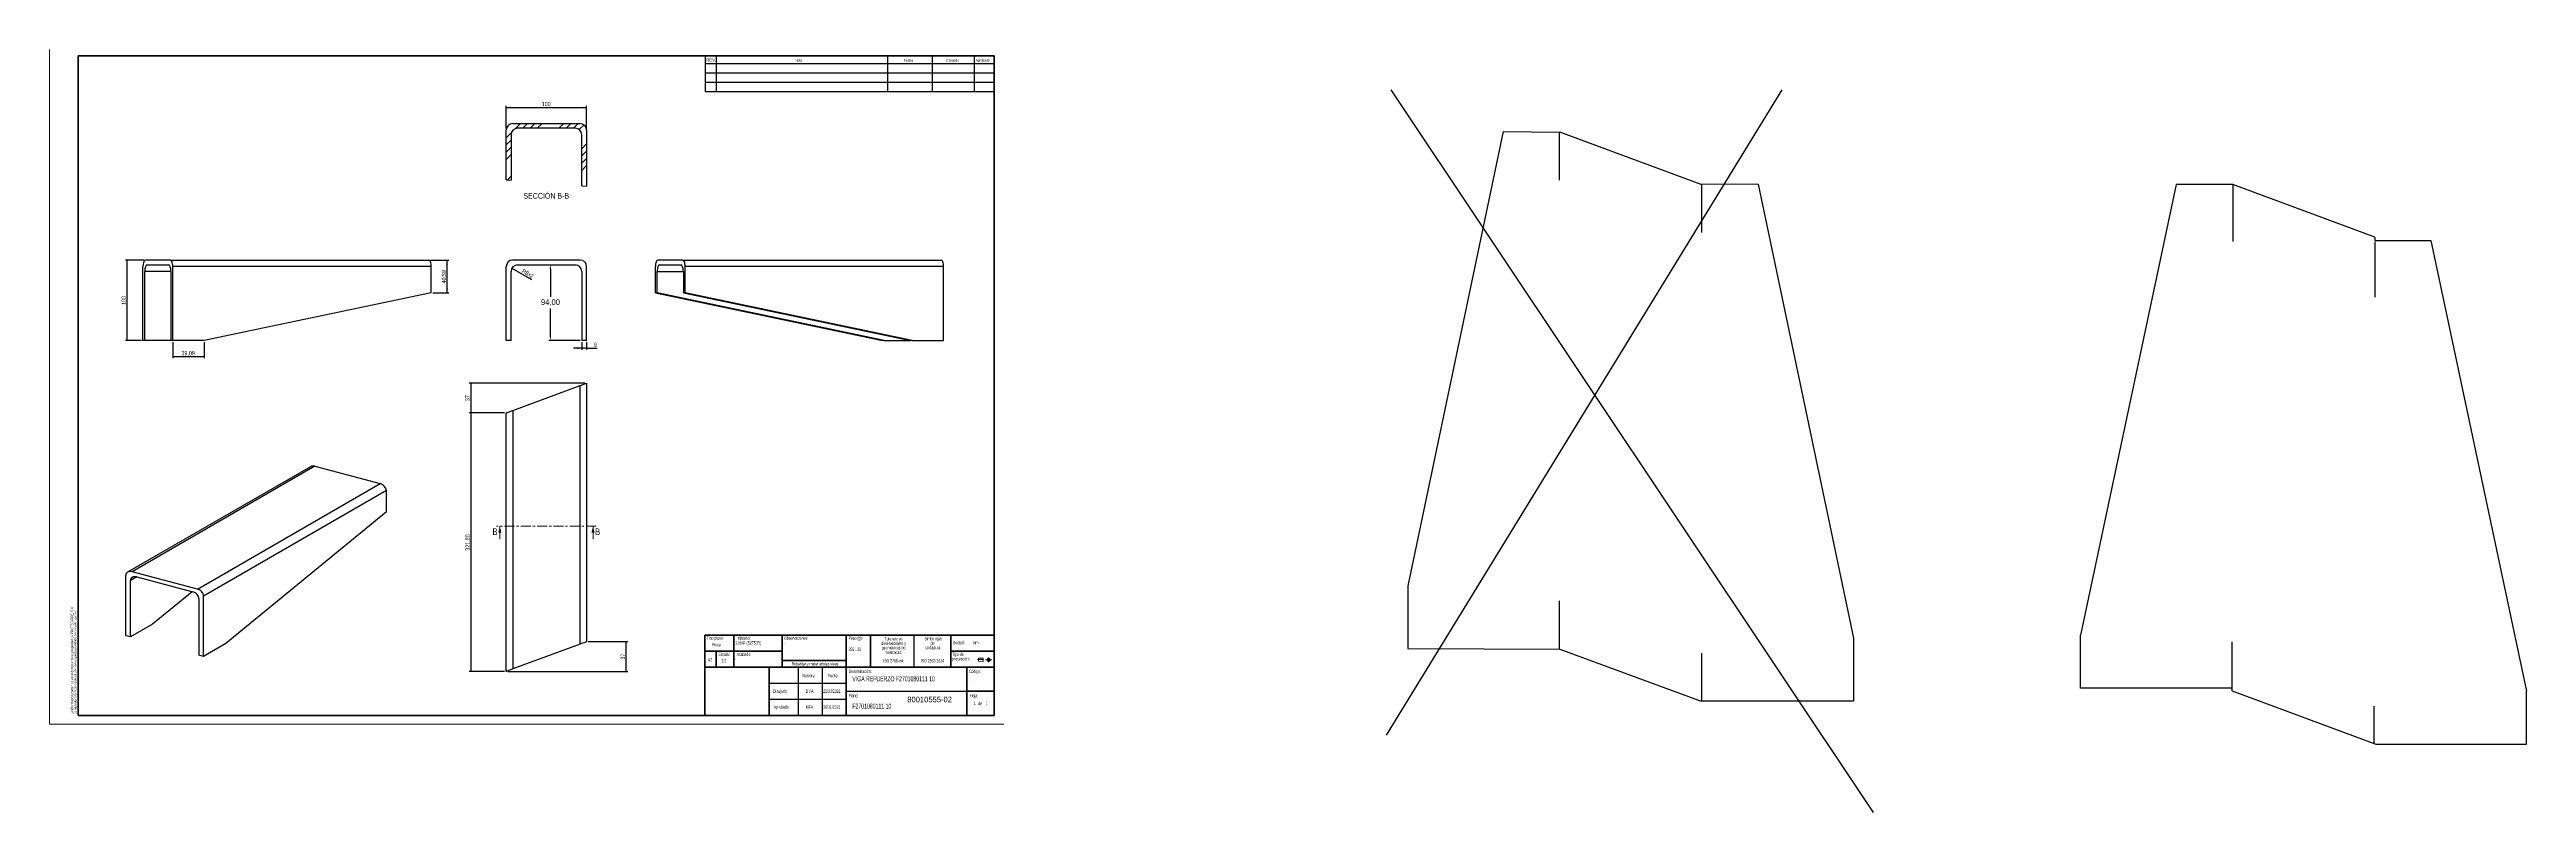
# Model space of a CAD drawing. Header units: millimetres. Extents: x 0 to 1542, y -55 to 420.
import ezdxf

# ---------------------------------------------------------------- set-up
doc = ezdxf.new("R2010")
doc.units = ezdxf.units.MM
doc.header["$PDSIZE"] = -1
doc.linetypes.add('CENTER', pattern=[10.16, 6.35, -1.27, 1.27, -1.27])
doc.linetypes.add('CENTERX2', pattern=[20.32, 12.7, -2.54, 2.54, -2.54])
for name, color, linetype in [('FORMATO', 7, 'Continuous'), ('MARCADO', 6, 'Continuous'), ('SLD-0', 179, 'Continuous')]:
    doc.layers.add(name, color=color, linetype=linetype)
doc.styles.add('SLDTEXTSTYLE0', font='TXT', dxfattribs={"width": 0.75})
doc.styles.add('SLDTEXTSTYLE1', font='TXT', dxfattribs={"width": 0.605})
doc.dimstyles.new('ISO-25', dxfattribs={"dimtxt": 2.5, "dimasz": 2.5, "dimexe": 1.25, "dimexo": 0.625, "dimtad": 1, "dimtxsty": 'Standard', "dimcen": 2.5, "dimadec": 0, "dimazin": 0, "dimtfac": 1, "dimtmove": 0, "dimatfit": 3, "dimfxl": 1, "dimarcsym": 0})
doc.dimstyles.new('SLDDIMSTYLE0', dxfattribs={"dimtxt": 2.645833, "dimasz": 2.645833, "dimexe": 0, "dimexo": 0.0625, "dimgap": 0.661458, "dimtad": 1, "dimlfac": 2, "dimrnd": 1e-09, "dimzin": 12, "dimdsep": 46, "dimtxsty": 'SLDTEXTSTYLE0', "dimsah": 1, "dimcen": 0.09, "dimadec": 0, "dimazin": 3, "dimtfac": 1, "dimtmove": 0, "dimatfit": 0, "dimfxl": 1, "dimfrac": 2, "dimtolj": 1, "dimtzin": 12, "dimarcsym": 0})
doc.dimstyles.new('SLDDIMSTYLE1', dxfattribs={"dimtxt": 2.645833, "dimasz": 2.645833, "dimexe": 0, "dimexo": 0.0625, "dimgap": 0.661458, "dimtad": 1, "dimlfac": 2, "dimrnd": 1e-09, "dimzin": 12, "dimdsep": 46, "dimtxsty": 'SLDTEXTSTYLE0', "dimsah": 1, "dimcen": 0, "dimadec": 0, "dimazin": 3, "dimtfac": 1, "dimtofl": 0, "dimtmove": 1, "dimatfit": 3, "dimfxl": 1, "dimfrac": 2, "dimtolj": 1, "dimtzin": 12, "dimarcsym": 0})
doc.dimstyles.new('SLDDIMSTYLE2', dxfattribs={"dimtxt": 2.645833, "dimasz": 2.645833, "dimexe": 0, "dimexo": 0.0625, "dimgap": 0.661458, "dimtad": 1, "dimlfac": 2, "dimrnd": 1e-09, "dimzin": 12, "dimdsep": 46, "dimtxsty": 'SLDTEXTSTYLE0', "dimsah": 1, "dimcen": 0.09, "dimadec": 0, "dimazin": 3, "dimtfac": 1, "dimtofl": 0, "dimtmove": 0, "dimatfit": 3, "dimfxl": 1, "dimfrac": 2, "dimtolj": 1, "dimtzin": 12, "dimarcsym": 0})

# ---------------------------------------------------------------- blocks, each defined once
blk = doc.blocks.new('Bloque3')
at = {"color": 7, "linetype": 'CENTERX2', "lineweight": 18}
for p, q in [((397.9, 130.1), (394.8, 130.1)), ((398.9, 130), (402.2, 130)), ((400.5, 128.8), (400.5, 131.2))]:
    blk.add_line(p, q, dxfattribs=at)
at = {"color": 7, "linetype": 'Continuous', "lineweight": 18}
for p, q in [((397.7, 130.9), (395.2, 130.8)), ((395.2, 130.8), (395.2, 129.3)), ((397.7, 129.2), (395.2, 129.3)), ((397.7, 130.9), (397.7, 129.2))]:
    blk.add_line(p, q, dxfattribs=at)
for radius in [0.892, 0.713]:
    blk.add_circle((400.5, 130), radius, dxfattribs=at)
blk = doc.blocks.new('SW_NOTE_0')
at = {"layer": 'FORMATO', "color": 0, "char_height": 1.5, "attachment_point": 1, "rotation": 90, "style": 'SLDTEXTSTYLE0'}
for s, insert in [('La información contenida en el documento es propiedad de PROTEC-FIRE, S.A.', (-1.9, 0)), ('La reproducción total o parcial a terceros queda prohibida sin su autorización.', (0.1, 0))]:
    blk.add_mtext(s, dxfattribs=dict(at, insert=insert))
blk = doc.blocks.new('SW_NOTE_0_1')
at = {"layer": 'SLD-0', "color": 0, "char_height": 2.12, "attachment_point": 2, "style": 'SLDTEXTSTYLE1'}
for s, insert in [('Simbologia', (7.1, 2.7)), ('de', (6.8, -0.1)), ('soldadura:', (7.1, -2.9))]:
    blk.add_mtext(s, dxfattribs=dict(at, insert=insert))
blk = doc.blocks.new('SW_NOTE_0_2')
at = {"layer": 'SLD-0', "color": 0, "attachment_point": 1, "style": 'SLDTEXTSTYLE1'}
for s, insert, char_height in [('Tipo de', (0, 2.7), 2.12), ('proyección:', (0, -0.1), 2.117)]:
    blk.add_mtext(s, dxfattribs=dict(at, insert=insert, char_height=char_height))
blk = doc.blocks.new('SW_NOTE_0_3')
at = {"layer": 'SLD-0', "color": 0, "attachment_point": 2, "style": 'SLDTEXTSTYLE1'}
for s, insert, char_height in [('dimensionales y', (7.5, -0.1), 2.117), ('Tolerancias', (7.4, 2.7), 2.117), ('geométricas no', (7.5, -2.9), 2.117), ('mostradas:', (7.4, -5.7), 2.12)]:
    blk.add_mtext(s, dxfattribs=dict(at, insert=insert, char_height=char_height))
blk = doc.blocks.new('_D')
at = {"layer": 'FORMATO', "color": 7, "transparency": 16777216}
for p, q in [((331.3, 234), (326.2, 234)), ((331.3, 237.9), (331.3, 233)), ((334.3, 234), (331.3, 234)), ((334.3, 237.9), (334.3, 233)), ((334.3, 234), (340.9, 234))]:
    blk.add_line(p, q, dxfattribs=at)
for points in [[(331.3, 234), (328.6, 234.5), (328.6, 233.6)], [(334.3, 234), (336.9, 233.6), (336.9, 234.5)]]:
    blk.add_solid(points, dxfattribs=at)
at = {"layer": 'FORMATO', "color": 7, "transparency": 16777216, "insert": (338.9, 237.5), "char_height": 2.65, "attachment_point": 1, "style": 'SLDTEXTSTYLE0'}
blk.add_mtext('6', dxfattribs=at)
blk = doc.blocks.new('_D_1')
at = {"layer": 'FORMATO', "color": 7, "transparency": 16777216}
blk.add_line((287.8, 283.9), (300, 276.8), dxfattribs=at)
blk.add_solid([(287.8, 283.9), (289.9, 282.2), (290.3, 282.9)], dxfattribs=at)
at = {"layer": 'FORMATO', "color": 7, "transparency": 16777216, "char_height": 2.65, "attachment_point": 1, "rotation": 330, "style": 'SLDTEXTSTYLE0'}
for s, insert in [('R8', (295, 283.6)), ('x2', (298.6, 281.5))]:
    blk.add_mtext(s, dxfattribs=dict(at, insert=insert))
blk = doc.blocks.new('_D_2')
at = {"layer": 'FORMATO', "color": 7, "transparency": 16777216}
for p, q in [((283.3, 193.8), (261.3, 193.8)), ((262.3, 193.8), (262.3, 32.9)), ((283.3, 32.9), (261.3, 32.9))]:
    blk.add_line(p, q, dxfattribs=at)
for points in [[(262.3, 193.8), (261.9, 191.1), (262.7, 191.1)], [(262.3, 32.9), (262.7, 35.5), (261.9, 35.5)]]:
    blk.add_solid(points, dxfattribs=at)
at = {"layer": 'FORMATO', "color": 7, "transparency": 16777216, "insert": (258.9, 108), "char_height": 2.65, "attachment_point": 1, "rotation": 90, "style": 'SLDTEXTSTYLE0'}
blk.add_mtext('321,80', dxfattribs=at)
blk = doc.blocks.new('_D_3')
at = {"layer": 'FORMATO', "color": 7, "transparency": 16777216}
for p, q in [((335.3, 51.4), (359.9, 51.4)), ((358.9, 32.9), (358.9, 51.4)), ((285.3, 32.9), (359.9, 32.9))]:
    blk.add_line(p, q, dxfattribs=at)
for points in [[(358.9, 51.4), (358.5, 48.7), (359.3, 48.7)], [(358.9, 32.9), (359.3, 35.5), (358.5, 35.5)]]:
    blk.add_solid(points, dxfattribs=at)
at = {"layer": 'FORMATO', "color": 7, "transparency": 16777216, "insert": (355.5, 40.2), "char_height": 2.65, "attachment_point": 1, "rotation": 90, "style": 'SLDTEXTSTYLE0'}
blk.add_mtext('37', dxfattribs=at)
blk = doc.blocks.new('_D_4')
at = {"layer": 'FORMATO', "color": 7, "transparency": 16777216}
for p, q in [((333.3, 212.3), (261.3, 212.3)), ((262.3, 212.3), (262.3, 193.8)), ((283.3, 193.8), (261.3, 193.8))]:
    blk.add_line(p, q, dxfattribs=at)
for points in [[(262.3, 212.3), (261.9, 209.6), (262.7, 209.6)], [(262.3, 193.8), (262.7, 196.4), (261.9, 196.4)]]:
    blk.add_solid(points, dxfattribs=at)
at = {"layer": 'FORMATO', "color": 7, "transparency": 16777216, "insert": (258.9, 201.1), "char_height": 2.65, "attachment_point": 1, "rotation": 90, "style": 'SLDTEXTSTYLE0'}
blk.add_mtext('37', dxfattribs=at)
blk = doc.blocks.new('_D_5')
at = {"layer": 'FORMATO', "color": 7, "transparency": 16777216}
for p, q in [((58.7, 288.9), (47.2, 288.9)), ((48.2, 288.9), (48.2, 238.9)), ((57.2, 238.9), (47.2, 238.9))]:
    blk.add_line(p, q, dxfattribs=at)
for points in [[(48.2, 288.9), (47.8, 286.3), (48.6, 286.3)], [(48.2, 238.9), (48.6, 241.6), (47.8, 241.6)]]:
    blk.add_solid(points, dxfattribs=at)
at = {"layer": 'FORMATO', "color": 7, "transparency": 16777216, "insert": (44.8, 261), "char_height": 2.65, "attachment_point": 1, "rotation": 90, "style": 'SLDTEXTSTYLE0'}
blk.add_mtext('100', dxfattribs=at)
blk = doc.blocks.new('_D_6')
at = {"layer": 'FORMATO', "color": 7, "transparency": 16777216}
for p, q in [((237.1, 288.9), (248.6, 288.9)), ((247.6, 268.6), (247.6, 288.9)), ((238.6, 268.6), (248.6, 268.6))]:
    blk.add_line(p, q, dxfattribs=at)
for points in [[(247.6, 288.9), (247.2, 286.3), (248, 286.3)], [(247.6, 268.6), (248, 271.3), (247.2, 271.3)]]:
    blk.add_solid(points, dxfattribs=at)
at = {"layer": 'FORMATO', "color": 7, "transparency": 16777216, "insert": (244.2, 274.4), "char_height": 2.65, "attachment_point": 1, "rotation": 90, "style": 'SLDTEXTSTYLE0'}
blk.add_mtext('40,59', dxfattribs=at)
blk = doc.blocks.new('_D_7')
at = {"layer": 'FORMATO', "color": 7, "transparency": 16777216}
for p, q in [((76.7, 237.9), (76.7, 227.9)), ((96.2, 237.9), (96.2, 227.9)), ((76.7, 228.9), (96.2, 228.9))]:
    blk.add_line(p, q, dxfattribs=at)
for points in [[(76.7, 228.9), (79.3, 228.5), (79.3, 229.3)], [(96.2, 228.9), (93.6, 229.3), (93.6, 228.5)]]:
    blk.add_solid(points, dxfattribs=at)
at = {"layer": 'FORMATO', "color": 7, "transparency": 16777216, "insert": (82.1, 232.3), "char_height": 2.65, "attachment_point": 1, "style": 'SLDTEXTSTYLE0'}
blk.add_mtext('39,09', dxfattribs=at)
blk = doc.blocks.new('_D_8')
at = {"layer": 'FORMATO', "color": 7, "transparency": 16777216}
for p, q in [((284.3, 370.9), (284.3, 384.9)), ((284.3, 383.9), (334.3, 383.9)), ((334.3, 370.9), (334.3, 384.9))]:
    blk.add_line(p, q, dxfattribs=at)
for points in [[(284.3, 383.9), (286.9, 383.5), (286.9, 384.4)], [(334.3, 383.9), (331.6, 384.4), (331.6, 383.5)]]:
    blk.add_solid(points, dxfattribs=at)
at = {"layer": 'FORMATO', "color": 7, "transparency": 16777216, "insert": (306.4, 387.4), "char_height": 2.65, "attachment_point": 1, "style": 'SLDTEXTSTYLE0'}
blk.add_mtext('100', dxfattribs=at)
blk = doc.blocks.new('*D15')
at = {"color": 0, "lineweight": -2, "transparency": 16777216}
for p, q in [((306.5, 285.9), (312.8, 285.9)), ((311.8, 283.3), (311.8, 266)), ((311.8, 241.6), (311.8, 258.8)), ((330.3, 238.9), (310.8, 238.9))]:
    blk.add_line(p, q, dxfattribs=at)
at = {"color": 0, "transparency": 16777216}
for points in [[(311.3, 283.3), (312.2, 283.3), (311.8, 285.9)], [(311.3, 241.6), (312.2, 241.6), (311.8, 238.9)]]:
    blk.add_solid(points, dxfattribs=at)
at = {"layer": 'Defpoints', "color": 0, "transparency": 16777216}
for p in [(305.5, 285.9), (311.8, 238.9), (331.3, 238.9)]:
    blk.add_point(p, dxfattribs=at)
at = {"color": 0, "transparency": 16777216, "insert": (311.8, 262.4), "char_height": 3.53, "attachment_point": 5}
blk.add_mtext('94,00', dxfattribs=at)

msp = doc.modelspace()

# ---------------------------------------------------------------- hatches: boundary and pattern name
at = {"layer": 'FORMATO', "linetype": 'Continuous', "lineweight": 18}
h = msp.add_hatch(dxfattribs=at)
h.set_pattern_fill('DIN 201 ACERO Y ACERO-HIERRO FUNDI', color=256, style=0, pattern_type=2)
h.set_pattern_definition([(45, (0, 0), (-13.4704, 13.4704), []), (45, (4.49, 2e-323), (-13.4704, 13.4704), []), (45, (8.98, 4e-323), (-13.4704, 13.4704), []), (45, (13.47, 6e-323), (-13.4704, 13.4704), [])])
edge = h.paths.add_edge_path(flags=0)
edge.add_arc((327.2934, 366.9472), 4, 0, 90, ccw=False)
edge.add_line((331.2934, 366.9472), (331.2934, 335.1651))
edge.add_line((331.2934, 335.1651), (334.2934, 334.9319))
edge.add_line((334.2934, 334.9319), (334.2934, 369.9472))
edge.add_arc((330.2934, 369.9472), 4, 0, 90)
edge.add_line((330.2934, 373.9472), (288.2934, 373.9472))
edge.add_arc((288.2934, 369.9472), 4, 90, 180)
edge.add_line((284.2934, 369.9472), (284.2934, 338.8195))
edge.add_line((284.2934, 338.8195), (287.2934, 338.5863))
edge.add_line((287.2934, 338.5863), (287.2934, 366.9472))
edge.add_arc((291.2934, 366.9472), 4, 90, 180, ccw=False)
edge.add_line((291.2934, 370.9472), (327.2934, 370.9472))

# ---------------------------------------------------------------- linework, layer by layer
at = {"color": 7, "linetype": 'Continuous', "lineweight": 18}
for p, q in [((0, 420), (0, 0)), ((280.2934, 115.2107), (280.2934, 123.2107)), ((338.2934, 115.2107), (338.2934, 123.2107)), ((0, 0), (594, 0))]:
    msp.add_line(p, q, dxfattribs=at)
for p, q in [((832.1494, -6.847), (1078.4821, 394.9169)), ((834.9808, 394.9169), (1135.1104, -54.9455)), ((1323.6907, 335.953), (1264.1907, 55.3717)), ((1358.9907, 335.953), (1323.6907, 335.953)), ((1447.3907, 301.173), (1482.2907, 301.173)), ((1482.2907, 301.173), (1541.7907, 20.5917)), ((1264.1907, 22.3717), (1264.1907, 55.3717)), ((1358.5907, 22.3717), (1264.1907, 22.3717)), ((1358.5907, 20.6973), (1358.5907, 22.3717)), ((1541.7907, -12.4083), (1541.7907, 20.5917)), ((1448.0651, -12.4083), (1541.7907, -12.4083))]:
    msp.add_line(p, q)
at = {"color": 7, "linetype": 'Continuous', "lineweight": 25}
for p, q in [((288.2934, 373.9472), (330.2934, 373.9472)), ((327.2934, 370.9472), (291.2934, 370.9472)), ((284.2934, 338.8195), (284.2934, 369.9472)), ((287.2934, 366.9472), (287.2934, 338.5863)), ((331.2934, 335.1651), (331.2934, 366.9472)), ((334.2934, 369.9472), (334.2934, 334.9319)), ((904.8745, 368.8788), (845.4658, 86.1718)), ((904.8745, 368.8788), (940.1651, 368.6007)), ((1028.162, 336.0418), (940.1651, 368.6007)), ((284.2934, 338.8195), (287.2934, 338.5863)), ((331.2934, 335.1651), (334.2934, 334.9319)), ((1063.5025, 336.2285), (1028.162, 336.0418)), ((1063.5025, 336.2285), (1122.9112, 53.5216)), ((1447.3907, 303.245), (1358.9907, 335.953)), ((1447.3907, 303.245), (1447.3907, 301.173)), ((58.1755, 238.9228), (58.1755, 284.9228)), ((59.2855, 238.9228), (59.2855, 281.9228)), ((75.1955, 288.9228), (59.6555, 288.9228)), ((60.7655, 285.9228), (74.0855, 285.9228)), ((75.1955, 288.9228), (236.0962, 288.9228)), ((75.5655, 281.9228), (75.5655, 238.9228)), ((76.6755, 238.9228), (76.6755, 284.9228)), ((237.5762, 284.9228), (76.6755, 284.9228)), ((237.5762, 268.6272), (237.5762, 284.9228)), ((284.2934, 238.9228), (284.2934, 284.9228)), ((287.2934, 238.9228), (287.2934, 281.9228)), ((330.2934, 288.9228), (288.2934, 288.9228)), ((291.2934, 285.9228), (327.2934, 285.9228)), ((331.2934, 281.9228), (331.2934, 238.9228)), ((334.2934, 238.9228), (334.2934, 284.9228)), ((377.1303, 268.6272), (377.1303, 284.9228)), ((378.2403, 268.6272), (378.2403, 281.9228)), ((394.1503, 288.9228), (378.6103, 288.9228)), ((379.7203, 285.9228), (393.0403, 285.9228)), ((394.1503, 288.9228), (555.0509, 288.9228)), ((394.5203, 281.9228), (394.5203, 268.6272)), ((395.6303, 268.6272), (395.6303, 284.9228)), ((556.5309, 284.9228), (395.6303, 284.9228)), ((556.5309, 238.9228), (556.5309, 284.9228)), ((237.5762, 268.6272), (96.2227, 238.9228)), ((377.1303, 268.6272), (378.2403, 268.6272)), ((377.1303, 268.6272), (518.4838, 238.9228)), ((519.5938, 238.9228), (378.2403, 268.6272)), ((394.5203, 268.6272), (395.6303, 268.6272)), ((394.5203, 268.6272), (535.8738, 238.9228)), ((536.9838, 238.9228), (395.6303, 268.6272)), ((59.2855, 238.9228), (58.1755, 238.9228)), ((75.5655, 238.9228), (59.2855, 238.9228)), ((76.6755, 238.9228), (75.5655, 238.9228)), ((96.2227, 238.9228), (76.6755, 238.9228)), ((287.2934, 238.9228), (284.2934, 238.9228)), ((334.2934, 238.9228), (331.2934, 238.9228)), ((519.5938, 238.9228), (518.4838, 238.9228)), ((519.5938, 238.9228), (535.8738, 238.9228)), ((536.9838, 238.9228), (535.8738, 238.9228)), ((536.9838, 238.9228), (556.5309, 238.9228)), ((288.2934, 195.2714), (330.2934, 210.8115)), ((330.2934, 49.9108), (330.2934, 210.8115)), ((334.2934, 212.2914), (334.2934, 51.3908)), ((284.2934, 32.8908), (284.2934, 193.7914)), ((288.2934, 195.2714), (288.2934, 34.3708)), ((162.3642, 160.3138), (48.5903, 94.6335)), ((165.104, 160.5429), (51.3301, 94.8626)), ((165.104, 160.5429), (205.7909, 149.7418)), ((92.017, 84.0615), (205.7909, 149.7418)), ((209.6658, 145.447), (95.8919, 79.7667)), ((209.6658, 132.1409), (209.6658, 145.447)), ((209.6658, 132.1409), (109.7138, 50.185)), ((47.4551, 55.0642), (47.4551, 92.6251)), ((92.017, 84.0615), (51.3301, 94.8626)), ((50.3613, 54.2927), (50.3613, 89.404)), ((54.2363, 91.6415), (89.1108, 82.3834)), ((88.8086, 82.4636), (64.1832, 62.272)), ((92.9857, 78.0886), (92.9857, 42.9773)), ((95.8919, 42.2058), (95.8919, 79.7667)), ((845.4658, 86.1718), (845.4658, 47.0775)), ((64.1832, 62.272), (50.3613, 54.2927)), ((50.3613, 54.2927), (47.4551, 55.0642)), ((109.7138, 50.185), (95.8919, 42.2058)), ((330.2934, 49.9108), (288.2934, 34.3708)), ((845.4658, 47.0775), (940.1595, 46.8015)), ((940.1595, 46.8015), (1028.1585, 14.2419)), ((1122.9112, 53.5216), (1122.9112, 14.4273)), ((95.8919, 42.2058), (92.9857, 42.9773)), ((1358.5907, 20.6973), (1448.0651, -12.4083)), ((1122.9112, 14.4273), (1028.1585, 14.2419))]:
    msp.add_line(p, q, dxfattribs=at)
at = {"color": 8, "linetype": 'Continuous', "lineweight": 25}
for p, q in [((75.5655, 281.9228), (59.2855, 281.9228)), ((378.2403, 281.9228), (394.5203, 281.9228)), ((54.2369, 91.6413), (50.3613, 89.404))]:
    msp.add_line(p, q, dxfattribs=at)
at = {"color": 7, "linetype": 'CENTER', "lineweight": 18}
msp.add_line((340.2934, 123.2107), (278.2934, 123.2107), dxfattribs=at)
at = {"color": 7, "linetype": 'Continuous', "lineweight": 25, "flags": 128}
for points in [[(330.2934, 210.8115), (331.0737, 211.1002), (331.8241, 211.3778), (332.5157, 211.6337), (333.1218, 211.858), (333.6193, 212.042), (333.9889, 212.1788), (334.2165, 212.263), (334.2934, 212.2914)], [(284.2934, 193.7914), (284.3702, 193.8199), (284.5979, 193.9041), (284.9675, 194.0409), (285.4649, 194.2249), (286.0711, 194.4492), (286.7626, 194.7051), (287.513, 194.9827), (288.2934, 195.2714)], [(334.2934, 51.3908), (334.2165, 51.3624), (333.9889, 51.2782), (333.6193, 51.1414), (333.1218, 50.9573), (332.5157, 50.7331), (331.8241, 50.4772), (331.0737, 50.1996), (330.2934, 49.9108)], [(288.2934, 34.3708), (287.5988, 34.1138), (286.9253, 33.8646), (286.2934, 33.6308), (285.7222, 33.4195), (285.2292, 33.2371), (284.8293, 33.0891), (284.5346, 32.9801), (284.3541, 32.9133), (284.2934, 32.8908)]]:
    msp.add_lwpolyline(points, dxfattribs=at)
at = {"color": 7, "linetype": 'Continuous', "lineweight": 25}
for centre, start, end in [((288.2934, 369.9472), 90, 180), ((291.2934, 366.9472), 90, 180), ((327.2934, 366.9472), 0, 90), ((330.2934, 369.9472), 0, 90), ((288.2934, 284.9228), 90, 180), ((291.2934, 281.9228), 90, 180), ((327.2934, 281.9228), 0, 90), ((330.2934, 284.9228), 0, 90)]:
    msp.add_arc(centre, 4, start, end, dxfattribs=at)
for centre, major_axis, ratio, start_param, end_param in [((59.6555, 284.9228), (0, 4), 0.37, 0, 1.570796327), ((60.7655, 281.9228), (0, 4), 0.37, 0, 1.570796327), ((74.0855, 281.9228), (0, 4), 0.37, 4.71238898, 6.283185307), ((75.1955, 284.9228), (0, 4), 0.37, 4.71238898, 6.283185307), ((236.0962, 284.9228), (0, 4), 0.37, 4.71238898, 6.283185307), ((378.6103, 284.9228), (0, 4), 0.37, 0, 1.570796327), ((379.7203, 281.9228), (0, 4), 0.37, 0, 1.570796327), ((393.0403, 281.9228), (0, 4), 0.37, 4.71238898, 6.283185307), ((394.1503, 284.9228), (0, 4), 0.37, 4.71238898, 6.283185307), ((555.0509, 284.9228), (0, 4), 0.37, 4.71238898, 6.283185307), ((165.104, 157.2767), (3.4948, -2.3386), 0.715743401, 2.01747309, 2.802789989), ((205.7909, 146.4757), (3.4948, -2.3386), 0.715743401, 0.446676763, 2.01747309), ((51.3301, 91.5964), (3.4948, -2.3386), 0.715743401, 2.01747309, 3.588269417), ((54.2363, 88.3753), (3.4948, -2.3386), 0.715743401, 2.01747309, 3.588269417), ((89.1108, 79.1173), (3.4948, -2.3386), 0.715743401, 0.446676763, 2.01747309), ((92.017, 80.7954), (3.4948, -2.3386), 0.715743401, 0.446676763, 2.01747309)]:
    msp.add_ellipse(centre, major_axis=major_axis, ratio=ratio, start_param=start_param, end_param=end_param, dxfattribs=at)
at = {"color": 7, "linetype": 'Continuous', "lineweight": 18}
for points in [[(280.2934, 123.2107), (279.2934, 119.2107), (281.2934, 119.2107)], [(338.2934, 123.2107), (337.2934, 119.2107), (339.2934, 119.2107)]]:
    msp.add_solid(points, dxfattribs=at)
at = {"layer": 'FORMATO', "color": 7, "lineweight": 50}
for p, q in [((587.9684, 416.0466), (17.7844, 416.0466)), ((17.7844, 5.5), (17.7844, 416.0466)), ((587.9684, 5.5), (587.9684, 416.0466)), ((17.7844, 5.5), (587.9684, 5.5))]:
    msp.add_line(p, q, dxfattribs=at)
at = {"layer": 'FORMATO'}
for p, q in [((408.0599, 416.0466), (587.9684, 416.0466)), ((408.0599, 416.0466), (408.0599, 393.9122)), ((408.0599, 411.3122), (587.9684, 411.3122)), ((408.0599, 405.5122), (587.9684, 405.5122)), ((415.002, 416.0466), (415.002, 393.9122)), ((521.6255, 416.0466), (521.6255, 393.9122)), ((549.4307, 416.0466), (549.4307, 393.9122)), ((575.4812, 416.0466), (575.4812, 393.9122)), ((587.9684, 416.0466), (587.9684, 393.9122)), ((408.0599, 399.7122), (587.9684, 399.7122)), ((408.0599, 393.9122), (587.9684, 393.9122))]:
    msp.add_line(p, q, dxfattribs=at)
at = {"layer": 'FORMATO', "lineweight": 50}
for q in [(587.9684, 55.5), (407.9684, 5.5)]:
    msp.add_line((407.9684, 55.5), q, dxfattribs=at)
at = {"layer": 'MARCADO'}
for p, q in [((939.7564, 368.6039), (939.7564, 338.6039)), ((1028.5564, 306.0439), (1028.5564, 336.0439)), ((1358.9907, 335.953), (1358.9907, 300.4183)), ((1447.3907, 300.3502), (1447.3907, 265.8997)), ((939.7564, 76.8027), (939.7564, 46.8027)), ((1358.5907, 22.3717), (1358.5907, 51.3149)), ((1028.5564, 14.2427), (1028.5564, 44.2427)), ((1446.9907, -12.0107), (1446.9907, 11.2))]:
    msp.add_line(p, q, dxfattribs=at)
at = {"layer": 'SLD-0', "lineweight": 50}
for p, q in [((425.9684, 55.5), (425.9684, 35.5)), ((455.9684, 55.5), (455.9684, 35.5)), ((495.9684, 55.5), (495.9684, 35.5)), ((510.9684, 55.5), (510.9684, 35.5)), ((560.9684, 55.5), (560.9684, 35.5)), ((407.9684, 45.5), (425.9684, 45.5)), ((407.9684, 35.5), (587.9684, 35.5)), ((414.9684, 45.5), (414.9684, 35.5)), ((425.9684, 45.5), (455.9684, 45.5)), ((447.9684, 35.5), (447.9684, 5.5)), ((455.9684, 39.6579), (495.9684, 39.6579)), ((495.9684, 35.5), (495.9684, 5.5)), ((560.9684, 45.5), (587.9684, 45.5)), ((570.9684, 35.5), (570.9684, 5.5)), ((570.9684, 20.5), (587.9684, 20.5))]:
    msp.add_line(p, q, dxfattribs=at)
at = {"layer": 'SLD-0'}
for p, q in [((538.0501, 55.5), (538.0501, 35.5)), ((465.9684, 35.5), (465.9684, 5.5)), ((480.9684, 35.5), (480.9684, 5.5)), ((447.9684, 25.5), (495.9684, 25.5)), ((447.9684, 15.5), (495.9684, 15.5)), ((495.9684, 20.5), (570.9684, 20.5))]:
    msp.add_line(p, q, dxfattribs=at)

# ---------------------------------------------------------------- block references
at = {"color": 7, "linetype": 'Continuous', "xscale": 1.2, "yscale": 1.2, "zscale": 1.2}
msp.add_blockref('Bloque3', (103.9577, -115.9076), dxfattribs=at)
at = {"layer": 'FORMATO'}
msp.add_blockref('SW_NOTE_0', (15.1212, 6.1114), dxfattribs=at)
at = {"layer": 'SLD-0'}
for name, p in [('SW_NOTE_0_3', (517.9139, 51.556)), ('SW_NOTE_0_1', (542.8416, 51.6655)), ('SW_NOTE_0_2', (561.8824, 41.8909))]:
    msp.add_blockref(name, p, dxfattribs=at)

# ---------------------------------------------------------------- texts
at = {"color": 7, "linetype": 'Continuous', "char_height": 4.2333, "attachment_point": 1, "style": 'SLDTEXTSTYLE0'}
for insert in [(275.7585, 121.9349), (339.5891, 121.9349)]:
    msp.add_mtext('B', dxfattribs=dict(at, insert=insert))
at = {"color": 1, "insert": (533.9101, 17.154), "char_height": 3.527778, "attachment_point": 1}
msp.add_mtext_dynamic_manual_height_columns('80010555-02', width=31.588071, gutter_width=17.6389, heights=[0], dxfattribs=at)
at = {"layer": 'FORMATO', "style": 'SLDTEXTSTYLE0'}
for s, insert, char_height, attachment_point in [('REV.', (408.8041, 414.5987), 2.11667, 1), ('Nota', (464.1928, 414.0724), 1.5875, 1), ('Fecha', (531.8948, 414.0724), 1.5875, 1), ('Dibujado', (558.2293, 414.0724), 1.5875, 1), ('Aprobado', (576.4785, 414.0724), 1.5875, 1), ('SECCIÓN B-B', (309.1998, 330.6679), 3.5, 2)]:
    msp.add_mtext(s, dxfattribs=dict(at, insert=insert, char_height=char_height, attachment_point=attachment_point))
at = {"layer": 'SLD-0', "style": 'SLDTEXTSTYLE1'}
for s, insert, char_height, attachment_point in [('Tipo plano:', (409.0977, 54.6809), 2.116667, 1), ('Pieza', (412.441, 50.5192), 2.11667, 1), ('1.0044 (S275JR)', (426.7051, 51.7056), 2.116667, 1), ('Material:', (428.2981, 54.6809), 2.11667, 1), ('-', (456.9731, 51.521), 2.1167, 1), ('Observaciones:', (457.307, 54.6809), 2.116667, 1), ('3551.33', (497.3715, 47.6813), 2.11667, 1), ('Peso (g):', (497.3715, 54.6809), 2.11667, 1), ('Unidad:', (562.2146, 51.8706), 2.11667, 1), ('mm', (574.6306, 51.8706), 2.11667, 1), ('A2', (409.8278, 41.1744), 2.11667, 1), ('Escala:', (416.2315, 44.6015), 2.11667, 1), ('1:2', (418.2587, 40.6347), 2.11667, 1), ('-', (426.7051, 41.4955), 2.1167, 1), ('Acabado:', (427.7067, 44.6015), 2.11667, 1), ('Rebarbar y matar aristas vivas', (476.42, 38.6733), 2.116667, 2), ('Nombre', (468.6062, 31.2548), 2.11667, 1), ('Fecha', (484.6768, 31.2548), 2.11667, 1), ('Denominación:', (497.3715, 34.0143), 2.116667, 1), ('ISO 2768-mk', (525.305, 40.56), 2.116667, 2), ('ISO 2553:2014', (549.5938, 40.56), 2.116667, 2), ('Código:', (572.3664, 34.0143), 2.11667, 1), ('Dibujado', (450.3416, 21.6403), 2.11667, 1), ('DMA', (470.7035, 21.6403), 2.11667, 1), ('22/03/2021', (481.5971, 21.6403), 2.11667, 1), ('Plano:', (497.3715, 18.8383), 2.11667, 1), ('VIGA REFUERZO F2701080111 10', (499.7074, 29.8619), 3.175, 1), ('-', (572.5548, 27.6932), 2.1167, 1), ('Hoja:', (572.9823, 18.8383), 2.11667, 1), ('Aprobado', (450.793, 11.7824), 2.11667, 1), ('MFA', (470.7035, 11.7824), 2.11667, 1), ('26/11/2021', (481.5971, 11.7824), 2.11667, 1), ('F2701080111 10', (499.7074, 12.8468), 3.175, 1), ('1', (575.3811, 13.9749), 2.1167, 1), ('1', (575.3811, 13.9749), 2.1167, 1), ('de', (578.0459, 13.9749), 2.11667, 1), ('de', (578.0459, 13.9749), 2.11667, 1), ('1', (582.6992, 13.9749), 2.1167, 1), ('1', (582.6992, 13.9749), 2.1167, 1)]:
    msp.add_mtext(s, dxfattribs=dict(at, insert=insert, char_height=char_height, attachment_point=attachment_point))

# ---------------------------------------------------------------- dimensions: what is measured, and where the dimension line sits
dim = msp.add_linear_dim(base=(311.7568, 238.9228), p1=(305.5316, 285.9228), p2=(331.2934, 238.9228), angle=90, dimstyle='ISO-25', override={"dimtxt": 3.527778, "dimasz": 2.645833, "dimexe": 1, "dimexo": 1, "dimgap": 1.524, "dimtih": 1, "dimtoh": 1, "dimlfac": 2, "dimzin": 0, "dimadec": 2, "dimtzin": 0})
dim.commit()
dim.dimension.update_dxf_attribs({"geometry": '*D15', "text_midpoint": (311.7568, 262.4228)})
at = {"layer": 'FORMATO', "color": 7}
for base, p1, p2, dimstyle, picture, middle in [((334.2934, 383.9472), (284.2934, 369.9472), (334.2934, 369.9472), 'SLDDIMSTYLE2', '_D_8', (309.2934, 383.9472)), ((96.2227, 228.9228), (76.6755, 238.9228), (96.2227, 238.9228), 'SLDDIMSTYLE0', '_D_7', (86.4491, 228.9228)), ((331.2934, 234.0452), (334.2934, 238.9228), (331.2934, 238.9228), 'SLDDIMSTYLE0', '_D', (339.9011, 234.0452))]:
    dim = msp.add_linear_dim(base=base, p1=p1, p2=p2, dimstyle=dimstyle, dxfattribs=at)
    dim.commit()
    dim.dimension.update_dxf_attribs({"geometry": picture, "text_midpoint": middle, "dimtype": 160})
for base, p1, p2, dimstyle, picture, middle in [((48.1755, 238.9228), (59.6555, 288.9228), (58.1755, 238.9228), 'SLDDIMSTYLE2', '_D_5', (48.1755, 263.9228)), ((247.5762, 288.9228), (237.5762, 268.6272), (236.0962, 288.9228), 'SLDDIMSTYLE0', '_D_6', (247.5762, 278.775)), ((262.2934, 193.7914), (334.2934, 212.2914), (284.2934, 193.7914), 'SLDDIMSTYLE2', '_D_4', (262.2934, 203.0414)), ((262.2934, 32.8908), (284.2934, 193.7914), (284.2934, 32.8908), 'SLDDIMSTYLE2', '_D_2', (262.2934, 113.3411)), ((358.8655, 51.3908), (284.2934, 32.8908), (334.2934, 51.3908), 'SLDDIMSTYLE2', '_D_3', (358.8655, 42.1408))]:
    dim = msp.add_linear_dim(base=base, p1=p1, p2=p2, angle=90, dimstyle=dimstyle, dxfattribs=at)
    dim.commit()
    dim.dimension.update_dxf_attribs({"geometry": picture, "text_midpoint": middle, "dimtype": 160})
dim = msp.add_radius_dim(center=(291.2934, 281.9228), mpoint=(287.8293, 283.9228), text='<>x2', dimstyle='SLDDIMSTYLE1', dxfattribs=at)
dim.commit()
dim.dimension.update_dxf_attribs({"geometry": '_D_1', "text_midpoint": (297.012, 278.6212), "dimtype": 164})

doc.saveas('drawing.dxf')
